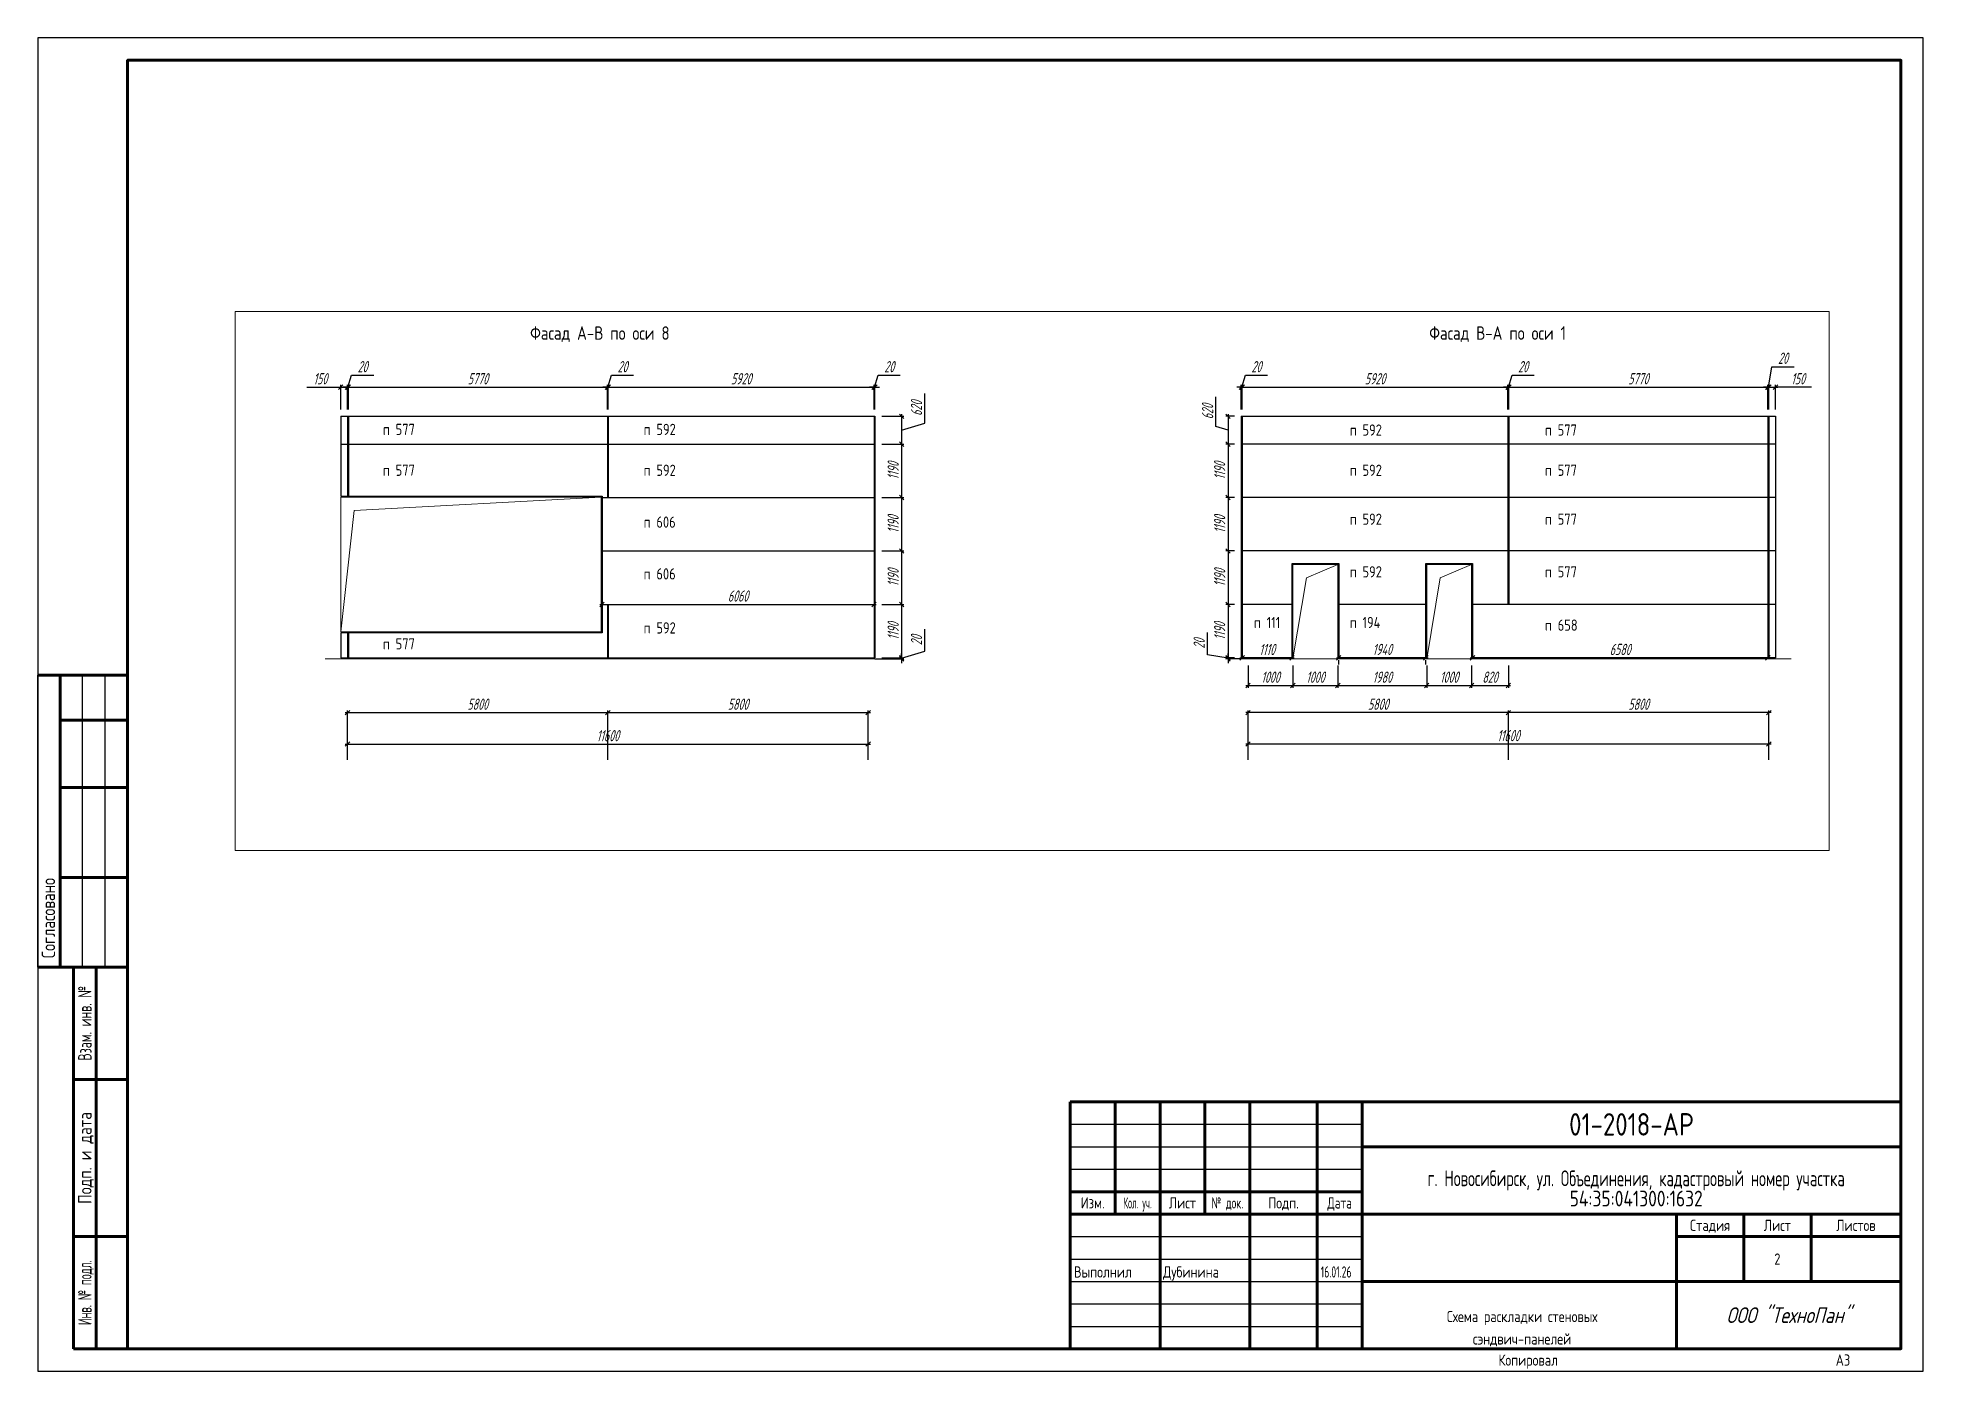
# Paper-space layout 'Лист2' of a CAD drawing. Header units: millimetres. Extents: x 0 to 420, y 0 to 297.
# The model-space entities are those that its viewports show. They can reach past a viewport. Long polylines and large blocks are cut down to what shows.
import ezdxf
from ezdxf.enums import TextEntityAlignment as Align

# ---------------------------------------------------------------- set-up
doc = ezdxf.new("R2010")
doc.units = ezdxf.units.MM
for name, color, linetype, lineweight in [('_Окна_двери', 131, 'Continuous', 15), ('_Оси', 90, 'Continuous', 13), ('_Размеры', 120, 'Continuous', 13), ('_Сендвичи', 230, 'Continuous', 30), ('_Текст', 141, 'Continuous', 20), ('FORMAT', 7, 'Continuous', 25), ('выноска', 7, 'Continuous', 13), ('Нумерация', 91, 'Continuous', 30), ('тонкие', 221, 'Continuous', 13)]:
    doc.layers.add(name, color=color, linetype=linetype, lineweight=lineweight)
doc.styles.add('GOST 2.304', font='CS_Gost2304.shx')
doc.styles.add('Museo sans', font='CS_Gost2304.shx')
doc.styles.add('ГОСТ 2.304', font='CS_Gost2304.shx')
doc.styles.add('СПДС_размеры', font='spdswin.shx', dxfattribs={"width": 0.8, "oblique": 15})
doc.dimstyles.new('СПДС', dxfattribs={"dimtxt": 2.5, "dimasz": 1, "dimexe": 0.5, "dimexo": 1.5, "dimtad": 1, "dimdec": 0, "dimtxsty": 'СПДС_размеры', "dimblk": 'OBLIQUE', "dimcen": 2.5, "dimdle": 0.5, "dimadec": 8, "dimazin": 0, "dimtfac": 1, "dimtdec": 0, "dimtix": 1, "dimtmove": 0, "dimatfit": 3, "dimfxl": 1, "dimarcsym": 0})

psp = doc.layouts.new('Лист2')

# ---------------------------------------------------------------- texts
at = {"layer": 'FORMAT', "linetype": 'Continuous', "lineweight": 25, "style": 'GOST 2.304'}
psp.add_text('Согласовано', height=3, rotation=90, dxfattribs=at).set_placement((3.88, 92))
for s, width, p in [('Взам. инв. №', 0.8, (10.5, 77.5)), ('Инв. № подл.', 0.7, (10.5, 17.5))]:
    psp.add_text(s, height=3, rotation=90, dxfattribs=dict(at, width=width)).set_placement(p, align=Align.MIDDLE_CENTER)
psp.add_text('Подп. и дата', height=3, rotation=90, dxfattribs=at).set_placement((10.5, 47.5), align=Align.MIDDLE_CENTER)
for s, height, p in [('01-2018-АР', 5, (355, 54.99)), ('Изм.', 2.5, (235, 37.5)), ('Лист', 2.5, (255, 37.5)), ('Подп.', 2.5, (277.5, 37.5)), ('Стадия', 2.5, (372.5, 32.5)), ('Лист', 2.5, (387.5, 32.5)), ('Листов', 2.5, (405, 32.5)), ('2', 2.5, (387.5, 25))]:
    psp.add_text(s, height=height, dxfattribs=at).set_placement(p, align=Align.MIDDLE_CENTER)
at = {"layer": 'FORMAT', "linetype": 'Continuous', "lineweight": 25, "style": 'GOST 2.304', "width": 0.840836}
psp.add_text('г. Новосибирск, ул. Объединения, кадастровый номер участка', height=3.5, dxfattribs=at).set_placement((356.05, 41.22), align=Align.CENTER)
at = {"layer": 'FORMAT', "linetype": 'Continuous', "lineweight": 25, "style": 'GOST 2.304'}
for s, width, p in [('Кол. уч.', 0.65, (245, 37.5)), ('№ док.', 0.8, (265, 37.5)), ('Дата', 0.9, (290, 37.5))]:
    psp.add_text(s, height=2.5, dxfattribs=dict(at, width=width)).set_placement(p, align=Align.MIDDLE_CENTER)
at = {"layer": 'FORMAT', "linetype": 'Continuous', "lineweight": 25}
for s, height, style, p in [('54:35:041300:1632', 3.5, 'GOST 2.304', (356.05, 36.72)), ('Схема раскладки стеновых', 2.5, 'GOST 2.304', (330.64, 10.95)), ('сэндвич-панелей', 2.5, 'GOST 2.304', (330.64, 5.95)), ('Копировал', 2.5, 'ГОСТ 2.304', (332, 1.25))]:
    psp.add_text(s, height=height, dxfattribs=dict(at, style=style)).set_placement(p, align=Align.CENTER)
for s, style, p in [('Выполнил', 'GOST 2.304', (230.82, 20.87)), ('Дубинина', 'GOST 2.304', (250.68, 20.87)), ('A3', 'ГОСТ 2.304', (400.5, 1.25))]:
    psp.add_text(s, height=2.5, dxfattribs=dict(at, style=style)).set_placement(p)
at = {"layer": 'FORMAT', "linetype": 'Continuous', "lineweight": 25, "style": 'GOST 2.304', "width": 0.77419}
psp.add_text('16.01.26', height=2.5, dxfattribs=at).set_placement((285.78, 20.87))
at = {"layer": 'FORMAT', "linetype": 'Continuous', "lineweight": 25, "style": 'GOST 2.304', "oblique": 15}
psp.add_text('ООО "ТехноПан"', height=3.5, dxfattribs=at).set_placement((390, 12.5), align=Align.MIDDLE_CENTER)

msp = doc.modelspace()

# ---------------------------------------------------------------- texts
at = {"layer": '_Текст', "linetype": 'Continuous', "ltscale": 100, "style": 'Museo sans'}
for s, p in [('Фасад А-В по оси 8', (92240, -14300)), ('Фасад В-А по оси 1', (112267, -14300))]:
    msp.add_text(s, height=300, dxfattribs=at).set_placement(p)
at = {"layer": 'Нумерация', "linetype": 'Continuous', "ltscale": 100, "style": 'Museo sans'}
for s, p in [('п 577', (88960, -16420)), ('п 592', (94768, -16420)), ('п 592', (110496, -16434)), ('п 577', (114844, -16434)), ('п 577', (88960, -17330)), ('п 592', (94768, -17330)), ('п 592', (110496, -17330)), ('п 577', (114844, -17330)), ('п 606', (94768, -18484)), ('п 592', (110496, -18420)), ('п 577', (114844, -18420)), ('п 606', (94768, -19638)), ('п 592', (110496, -19592)), ('п 577', (114844, -19592)), ('п 111', (108362, -20721)), ('п 194', (110496, -20721)), ('п 658', (114844, -20779)), ('п 577', (88960, -21196)), ('п 592', (94768, -20841))]:
    msp.add_text(s, height=250, dxfattribs=at).set_placement(p)

# ---------------------------------------------------------------- blocks, each defined once
blk = doc.blocks.new('_Oblique')
at = {"layer": 'выноска', "color": 0, "lineweight": -2}
blk.add_line((-0.5, -0.5), (0.5, 0.5), dxfattribs=at)
blk = doc.blocks.new('*D295')
at = {"layer": '_Оси', "color": 0, "lineweight": -2, "transparency": 16777216}
for p, q in [((88121, -23303), (99821, -23303)), ((88171, -23653), (88171, -23253)), ((99771, -23653), (99771, -23253))]:
    blk.add_line(p, q, dxfattribs=at)
at = {"layer": 'Defpoints', "color": 0, "transparency": 16777216}
for p in [(99771, -23303), (88171, -23803), (99771, -23803)]:
    blk.add_point(p, dxfattribs=at)
at = {"layer": '_Оси', "color": 0, "lineweight": -2, "transparency": 16777216, "xscale": 100, "yscale": 100, "zscale": 100, "rotation": 180}
blk.add_blockref('_Oblique', (88171, -23303), dxfattribs=at)
at = {"layer": '_Оси', "color": 0, "lineweight": -2, "transparency": 16777216, "xscale": 100, "yscale": 100, "zscale": 100}
blk.add_blockref('_Oblique', (99771, -23303), dxfattribs=at)
at = {"layer": '_Оси', "color": 0, "lineweight": 25, "transparency": 16777216, "insert": (93971, -23115.5), "char_height": 250, "attachment_point": 5, "style": 'СПДС_размеры'}
blk.add_mtext('11600', dxfattribs=at)
blk = doc.blocks.new('*D299')
at = {"layer": '_Оси', "color": 0, "lineweight": -2, "transparency": 16777216}
for p, q in [((88121, -22603), (94021, -22603)), ((88171, -23653), (88171, -22553)), ((93971, -23653), (93971, -22553))]:
    blk.add_line(p, q, dxfattribs=at)
at = {"layer": 'Defpoints', "color": 0, "transparency": 16777216}
for p in [(93971, -22603), (88171, -23803), (93971, -23803)]:
    blk.add_point(p, dxfattribs=at)
at = {"layer": '_Оси', "color": 0, "lineweight": -2, "transparency": 16777216, "xscale": 100, "yscale": 100, "zscale": 100, "rotation": 180}
blk.add_blockref('_Oblique', (88171, -22603), dxfattribs=at)
at = {"layer": '_Оси', "color": 0, "lineweight": -2, "transparency": 16777216, "xscale": 100, "yscale": 100, "zscale": 100}
blk.add_blockref('_Oblique', (93971, -22603), dxfattribs=at)
at = {"layer": '_Оси', "color": 0, "lineweight": 25, "transparency": 16777216, "insert": (91071, -22415.5), "char_height": 250, "attachment_point": 5, "style": 'СПДС_размеры'}
blk.add_mtext('5800', dxfattribs=at)
blk = doc.blocks.new('*D301')
at = {"layer": '_Оси', "color": 0, "lineweight": -2, "transparency": 16777216}
for p, q in [((93921, -22603), (99821, -22603)), ((93971, -23653), (93971, -22553)), ((99771, -23653), (99771, -22553))]:
    blk.add_line(p, q, dxfattribs=at)
at = {"layer": 'Defpoints', "color": 0, "transparency": 16777216}
for p in [(99771, -22603), (93971, -23803), (99771, -23803)]:
    blk.add_point(p, dxfattribs=at)
at = {"layer": '_Оси', "color": 0, "lineweight": -2, "transparency": 16777216, "xscale": 100, "yscale": 100, "zscale": 100, "rotation": 180}
blk.add_blockref('_Oblique', (93971, -22603), dxfattribs=at)
at = {"layer": '_Оси', "color": 0, "lineweight": -2, "transparency": 16777216, "xscale": 100, "yscale": 100, "zscale": 100}
blk.add_blockref('_Oblique', (99771, -22603), dxfattribs=at)
at = {"layer": '_Оси', "color": 0, "lineweight": 25, "transparency": 16777216, "insert": (96871, -22415.5), "char_height": 250, "attachment_point": 5, "style": 'СПДС_размеры'}
blk.add_mtext('5800', dxfattribs=at)
blk = doc.blocks.new('*U304')
at = {"color": 0, "ltscale": 100}
blk.add_lwpolyline([(0, 0), (5800, 0), (5800, 3000), (0, 3000)], close=True, dxfattribs=at)
blk.add_lwpolyline([(5800, 3000), (300, 2700), (0, 0)], dxfattribs=at)
blk = doc.blocks.new('*D306')
at = {"layer": '_Размеры', "color": 0, "lineweight": -2, "ltscale": 100, "transparency": 16777216}
for p, q in [((87268, -15354), (88021, -15354)), ((87971, -15354), (88221, -15354)), ((88021, -15853), (88021, -15304)), ((88171, -15853), (88171, -15304))]:
    blk.add_line(p, q, dxfattribs=at)
at = {"layer": 'Defpoints', "color": 0, "ltscale": 100, "transparency": 16777216}
for p in [(88171, -15354), (88021, -16003), (88171, -16003)]:
    blk.add_point(p, dxfattribs=at)
at = {"layer": '_Размеры', "color": 0, "lineweight": -2, "ltscale": 100, "transparency": 16777216, "xscale": 100, "yscale": 100, "zscale": 100, "rotation": 180}
blk.add_blockref('_Oblique', (88021, -15354), dxfattribs=at)
at = {"layer": '_Размеры', "color": 0, "lineweight": -2, "ltscale": 100, "transparency": 16777216, "xscale": 100, "yscale": 100, "zscale": 100}
blk.add_blockref('_Oblique', (88171, -15354), dxfattribs=at)
at = {"layer": '_Размеры', "color": 0, "ltscale": 100, "transparency": 16777216, "insert": (87567, -15166), "char_height": 250, "attachment_point": 5, "style": 'СПДС_размеры'}
blk.add_mtext('150', dxfattribs=at)
blk = doc.blocks.new('*D307')
at = {"layer": '_Размеры', "color": 0, "lineweight": -2, "ltscale": 100, "transparency": 16777216}
for p, q in [((88181, -15354), (88262, -15085)), ((88262, -15085), (88755, -15085)), ((88171, -15354), (88071, -15354)), ((88171, -15853), (88171, -15304)), ((88171, -15354), (88191, -15354)), ((88171, -15354), (88191, -15354)), ((88191, -15853), (88191, -15304)), ((88191, -15354), (88291, -15354))]:
    blk.add_line(p, q, dxfattribs=at)
at = {"layer": 'Defpoints', "color": 0, "ltscale": 100, "transparency": 16777216}
for p in [(88191, -15354), (88171, -16003), (88191, -16003)]:
    blk.add_point(p, dxfattribs=at)
at = {"layer": '_Размеры', "color": 0, "lineweight": -2, "ltscale": 100, "transparency": 16777216, "xscale": 100, "yscale": 100, "zscale": 100}
blk.add_blockref('_Oblique', (88171, -15354), dxfattribs=at)
at = {"layer": '_Размеры', "color": 0, "lineweight": -2, "ltscale": 100, "transparency": 16777216, "xscale": 100, "yscale": 100, "zscale": 100, "rotation": 180}
blk.add_blockref('_Oblique', (88191, -15354), dxfattribs=at)
at = {"layer": '_Размеры', "color": 0, "ltscale": 100, "transparency": 16777216, "insert": (88508, -14898), "char_height": 250, "attachment_point": 5, "style": 'СПДС_размеры'}
blk.add_mtext('20', dxfattribs=at)
blk = doc.blocks.new('*D308')
at = {"layer": '_Размеры', "color": 0, "lineweight": -2, "ltscale": 100, "transparency": 16777216}
for p, q in [((88141, -15354), (94011, -15354)), ((88191, -15853), (88191, -15304)), ((93961, -15853), (93961, -15304))]:
    blk.add_line(p, q, dxfattribs=at)
at = {"layer": 'Defpoints', "color": 0, "ltscale": 100, "transparency": 16777216}
for p in [(93961, -15354), (88191, -16003), (93961, -16003)]:
    blk.add_point(p, dxfattribs=at)
at = {"layer": '_Размеры', "color": 0, "lineweight": -2, "ltscale": 100, "transparency": 16777216, "xscale": 100, "yscale": 100, "zscale": 100, "rotation": 180}
blk.add_blockref('_Oblique', (88191, -15354), dxfattribs=at)
at = {"layer": '_Размеры', "color": 0, "lineweight": -2, "ltscale": 100, "transparency": 16777216, "xscale": 100, "yscale": 100, "zscale": 100}
blk.add_blockref('_Oblique', (93961, -15354), dxfattribs=at)
at = {"layer": '_Размеры', "color": 0, "ltscale": 100, "transparency": 16777216, "insert": (91076, -15166.5), "char_height": 250, "attachment_point": 5, "style": 'СПДС_размеры'}
blk.add_mtext('5770', dxfattribs=at)
blk = doc.blocks.new('*D309')
at = {"layer": '_Размеры', "color": 0, "lineweight": -2, "ltscale": 100, "transparency": 16777216}
for p, q in [((93971, -15354), (94052, -15085)), ((94052, -15085), (94545, -15085)), ((93961, -15354), (93861, -15354)), ((93961, -15853), (93961, -15304)), ((93961, -15354), (93981, -15354)), ((93961, -15354), (93981, -15354)), ((93981, -15853), (93981, -15304)), ((93981, -15354), (94081, -15354))]:
    blk.add_line(p, q, dxfattribs=at)
at = {"layer": 'Defpoints', "color": 0, "ltscale": 100, "transparency": 16777216}
for p in [(93981, -15354), (93961, -16003), (93981, -16003)]:
    blk.add_point(p, dxfattribs=at)
at = {"layer": '_Размеры', "color": 0, "lineweight": -2, "ltscale": 100, "transparency": 16777216, "xscale": 100, "yscale": 100, "zscale": 100}
blk.add_blockref('_Oblique', (93961, -15354), dxfattribs=at)
at = {"layer": '_Размеры', "color": 0, "lineweight": -2, "ltscale": 100, "transparency": 16777216, "xscale": 100, "yscale": 100, "zscale": 100, "rotation": 180}
blk.add_blockref('_Oblique', (93981, -15354), dxfattribs=at)
at = {"layer": '_Размеры', "color": 0, "ltscale": 100, "transparency": 16777216, "insert": (94298, -14898), "char_height": 250, "attachment_point": 5, "style": 'СПДС_размеры'}
blk.add_mtext('20', dxfattribs=at)
blk = doc.blocks.new('*D310')
at = {"layer": '_Размеры', "color": 0, "lineweight": -2, "ltscale": 100, "transparency": 16777216}
for p, q in [((93931, -15354), (99951, -15354)), ((93981, -15853), (93981, -15304)), ((99901, -15853), (99901, -15304))]:
    blk.add_line(p, q, dxfattribs=at)
at = {"layer": 'Defpoints', "color": 0, "ltscale": 100, "transparency": 16777216}
for p in [(99901, -15354), (93981, -16003), (99901, -16003)]:
    blk.add_point(p, dxfattribs=at)
at = {"layer": '_Размеры', "color": 0, "lineweight": -2, "ltscale": 100, "transparency": 16777216, "xscale": 100, "yscale": 100, "zscale": 100, "rotation": 180}
blk.add_blockref('_Oblique', (93981, -15354), dxfattribs=at)
at = {"layer": '_Размеры', "color": 0, "lineweight": -2, "ltscale": 100, "transparency": 16777216, "xscale": 100, "yscale": 100, "zscale": 100}
blk.add_blockref('_Oblique', (99901, -15354), dxfattribs=at)
at = {"layer": '_Размеры', "color": 0, "ltscale": 100, "transparency": 16777216, "insert": (96941, -15166.5), "char_height": 250, "attachment_point": 5, "style": 'СПДС_размеры'}
blk.add_mtext('5920', dxfattribs=at)
blk = doc.blocks.new('*D311')
at = {"layer": '_Размеры', "color": 0, "lineweight": -2, "ltscale": 100, "transparency": 16777216}
for p, q in [((101033, -16157), (101033, -15492)), ((100514, -15953), (100514, -16673)), ((100071, -16003), (100564, -16003)), ((100514, -16313), (101033, -16157)), ((100071, -16623), (100564, -16623))]:
    blk.add_line(p, q, dxfattribs=at)
at = {"layer": 'Defpoints', "color": 0, "ltscale": 100, "transparency": 16777216}
for p in [(99921, -16003), (99921, -16623), (100514, -16623)]:
    blk.add_point(p, dxfattribs=at)
at = {"layer": '_Размеры', "color": 0, "lineweight": -2, "ltscale": 100, "transparency": 16777216, "xscale": 100, "yscale": 100, "zscale": 100}
for p, rotation in [((100514, -16003), 90), ((100514, -16623), 270)]:
    blk.add_blockref('_Oblique', p, dxfattribs=dict(at, rotation=rotation))
at = {"layer": '_Размеры', "color": 0, "ltscale": 100, "transparency": 16777216, "insert": (100845, -15825), "char_height": 250, "attachment_point": 5, "rotation": 90, "style": 'СПДС_размеры'}
blk.add_mtext('620', dxfattribs=at)
blk = doc.blocks.new('*D312')
at = {"layer": '_Размеры', "color": 0, "lineweight": -2, "ltscale": 100, "transparency": 16777216}
for p, q in [((100071, -16623), (100564, -16623)), ((100514, -16573), (100514, -17863)), ((100071, -17813), (100564, -17813))]:
    blk.add_line(p, q, dxfattribs=at)
at = {"layer": 'Defpoints', "color": 0, "ltscale": 100, "transparency": 16777216}
for p in [(99921, -16623), (99921, -17813), (100514, -17813)]:
    blk.add_point(p, dxfattribs=at)
at = {"layer": '_Размеры', "color": 0, "lineweight": -2, "ltscale": 100, "transparency": 16777216, "xscale": 100, "yscale": 100, "zscale": 100}
for p, rotation in [((100514, -16623), 90), ((100514, -17813), 270)]:
    blk.add_blockref('_Oblique', p, dxfattribs=dict(at, rotation=rotation))
at = {"layer": '_Размеры', "color": 0, "ltscale": 100, "transparency": 16777216, "insert": (100326.5, -17218), "char_height": 250, "attachment_point": 5, "rotation": 90, "style": 'СПДС_размеры'}
blk.add_mtext('1190', dxfattribs=at)
blk = doc.blocks.new('*D313')
at = {"layer": '_Размеры', "color": 0, "lineweight": -2, "ltscale": 100, "transparency": 16777216}
for p, q in [((100071, -17813), (100564, -17813)), ((100514, -17763), (100514, -19053)), ((100071, -19003), (100564, -19003))]:
    blk.add_line(p, q, dxfattribs=at)
at = {"layer": 'Defpoints', "color": 0, "ltscale": 100, "transparency": 16777216}
for p in [(99921, -17813), (99921, -19003), (100514, -19003)]:
    blk.add_point(p, dxfattribs=at)
at = {"layer": '_Размеры', "color": 0, "lineweight": -2, "ltscale": 100, "transparency": 16777216, "xscale": 100, "yscale": 100, "zscale": 100}
for p, rotation in [((100514, -17813), 90), ((100514, -19003), 270)]:
    blk.add_blockref('_Oblique', p, dxfattribs=dict(at, rotation=rotation))
at = {"layer": '_Размеры', "color": 0, "ltscale": 100, "transparency": 16777216, "insert": (100326.5, -18408), "char_height": 250, "attachment_point": 5, "rotation": 90, "style": 'СПДС_размеры'}
blk.add_mtext('1190', dxfattribs=at)
blk = doc.blocks.new('*D314')
at = {"layer": '_Размеры', "color": 0, "lineweight": -2, "ltscale": 100, "transparency": 16777216}
for p, q in [((100071, -19003), (100564, -19003)), ((100514, -18953), (100514, -20243)), ((100071, -20193), (100564, -20193))]:
    blk.add_line(p, q, dxfattribs=at)
at = {"layer": 'Defpoints', "color": 0, "ltscale": 100, "transparency": 16777216}
for p in [(99921, -19003), (99921, -20193), (100514, -20193)]:
    blk.add_point(p, dxfattribs=at)
at = {"layer": '_Размеры', "color": 0, "lineweight": -2, "ltscale": 100, "transparency": 16777216, "xscale": 100, "yscale": 100, "zscale": 100}
for p, rotation in [((100514, -19003), 90), ((100514, -20193), 270)]:
    blk.add_blockref('_Oblique', p, dxfattribs=dict(at, rotation=rotation))
at = {"layer": '_Размеры', "color": 0, "ltscale": 100, "transparency": 16777216, "insert": (100326.5, -19598), "char_height": 250, "attachment_point": 5, "rotation": 90, "style": 'СПДС_размеры'}
blk.add_mtext('1190', dxfattribs=at)
blk = doc.blocks.new('*D315')
at = {"layer": '_Размеры', "color": 0, "lineweight": -2, "ltscale": 100, "transparency": 16777216}
for p, q in [((100514, -20143), (100514, -21433)), ((100071, -20193), (100564, -20193)), ((100071, -21383), (100564, -21383))]:
    blk.add_line(p, q, dxfattribs=at)
at = {"layer": 'Defpoints', "color": 0, "ltscale": 100, "transparency": 16777216}
for p in [(99921, -20193), (99921, -21383), (100514, -21383)]:
    blk.add_point(p, dxfattribs=at)
at = {"layer": '_Размеры', "color": 0, "lineweight": -2, "ltscale": 100, "transparency": 16777216, "xscale": 100, "yscale": 100, "zscale": 100}
for p, rotation in [((100514, -20193), 90), ((100514, -21383), 270)]:
    blk.add_blockref('_Oblique', p, dxfattribs=dict(at, rotation=rotation))
at = {"layer": '_Размеры', "color": 0, "ltscale": 100, "transparency": 16777216, "insert": (100326.5, -20788), "char_height": 250, "attachment_point": 5, "rotation": 90, "style": 'СПДС_размеры'}
blk.add_mtext('1190', dxfattribs=at)
blk = doc.blocks.new('*D316')
at = {"layer": '_Размеры', "color": 0, "lineweight": -2, "ltscale": 100, "transparency": 16777216}
for p, q in [((101033, -21237), (101033, -20744)), ((99921, -21403), (100564, -21403)), ((100071, -21383), (100564, -21383)), ((100514, -21393), (101033, -21237)), ((100514, -21383), (100514, -21283)), ((100514, -21383), (100514, -21403)), ((100514, -21383), (100514, -21403)), ((100514, -21403), (100514, -21503))]:
    blk.add_line(p, q, dxfattribs=at)
at = {"layer": 'Defpoints', "color": 0, "ltscale": 100, "transparency": 16777216}
for p in [(99771, -21403), (99921, -21383), (100514, -21403)]:
    blk.add_point(p, dxfattribs=at)
at = {"layer": '_Размеры', "color": 0, "lineweight": -2, "ltscale": 100, "transparency": 16777216, "xscale": 100, "yscale": 100, "zscale": 100}
for p, rotation in [((100514, -21383), 270), ((100514, -21403), 90)]:
    blk.add_blockref('_Oblique', p, dxfattribs=dict(at, rotation=rotation))
at = {"layer": '_Размеры', "color": 0, "ltscale": 100, "transparency": 16777216, "insert": (100845, -20991), "char_height": 250, "attachment_point": 5, "rotation": 90, "style": 'СПДС_размеры'}
blk.add_mtext('20', dxfattribs=at)
blk = doc.blocks.new('*D319')
at = {"layer": '_Оси', "color": 0, "lineweight": -2, "transparency": 16777216}
for p, q in [((119880, -23303), (108180, -23303)), ((108230, -23653), (108230, -23253)), ((119830, -23653), (119830, -23253))]:
    blk.add_line(p, q, dxfattribs=at)
at = {"layer": 'Defpoints', "color": 0, "transparency": 16777216}
for p in [(108230, -23303), (108230, -23803), (119830, -23803)]:
    blk.add_point(p, dxfattribs=at)
at = {"layer": '_Оси', "color": 0, "lineweight": -2, "transparency": 16777216, "xscale": 100, "yscale": 100, "zscale": 100, "rotation": 180}
blk.add_blockref('_Oblique', (108230, -23303), dxfattribs=at)
at = {"layer": '_Оси', "color": 0, "lineweight": -2, "transparency": 16777216, "xscale": 100, "yscale": 100, "zscale": 100}
blk.add_blockref('_Oblique', (119830, -23303), dxfattribs=at)
at = {"layer": '_Оси', "color": 0, "lineweight": 25, "transparency": 16777216, "insert": (114030, -23115.5), "char_height": 250, "attachment_point": 5, "style": 'СПДС_размеры'}
blk.add_mtext('11600', dxfattribs=at)
blk = doc.blocks.new('*D317')
at = {"layer": '_Оси', "color": 0, "lineweight": -2, "transparency": 16777216}
for p, q in [((119880, -22603), (113980, -22603)), ((114030, -23653), (114030, -22553)), ((119830, -23653), (119830, -22553))]:
    blk.add_line(p, q, dxfattribs=at)
at = {"layer": 'Defpoints', "color": 0, "transparency": 16777216}
for p in [(114030, -22603), (114030, -23803), (119830, -23803)]:
    blk.add_point(p, dxfattribs=at)
at = {"layer": '_Оси', "color": 0, "lineweight": -2, "transparency": 16777216, "xscale": 100, "yscale": 100, "zscale": 100, "rotation": 180}
blk.add_blockref('_Oblique', (114030, -22603), dxfattribs=at)
at = {"layer": '_Оси', "color": 0, "lineweight": -2, "transparency": 16777216, "xscale": 100, "yscale": 100, "zscale": 100}
blk.add_blockref('_Oblique', (119830, -22603), dxfattribs=at)
at = {"layer": '_Оси', "color": 0, "lineweight": 25, "transparency": 16777216, "insert": (116930, -22415.5), "char_height": 250, "attachment_point": 5, "style": 'СПДС_размеры'}
blk.add_mtext('5800', dxfattribs=at)
blk = doc.blocks.new('*D318')
at = {"layer": '_Оси', "color": 0, "lineweight": -2, "transparency": 16777216}
for p, q in [((114080, -22603), (108180, -22603)), ((108230, -23653), (108230, -22553)), ((114030, -23653), (114030, -22553))]:
    blk.add_line(p, q, dxfattribs=at)
at = {"layer": 'Defpoints', "color": 0, "transparency": 16777216}
for p in [(108230, -22603), (108230, -23803), (114030, -23803)]:
    blk.add_point(p, dxfattribs=at)
at = {"layer": '_Оси', "color": 0, "lineweight": -2, "transparency": 16777216, "xscale": 100, "yscale": 100, "zscale": 100, "rotation": 180}
blk.add_blockref('_Oblique', (108230, -22603), dxfattribs=at)
at = {"layer": '_Оси', "color": 0, "lineweight": -2, "transparency": 16777216, "xscale": 100, "yscale": 100, "zscale": 100}
blk.add_blockref('_Oblique', (114030, -22603), dxfattribs=at)
at = {"layer": '_Оси', "color": 0, "lineweight": 25, "transparency": 16777216, "insert": (111130, -22415.5), "char_height": 250, "attachment_point": 5, "style": 'СПДС_размеры'}
blk.add_mtext('5800', dxfattribs=at)
blk = doc.blocks.new('*D320')
at = {"layer": '_Размеры', "color": 0, "lineweight": -2, "ltscale": 100, "transparency": 16777216}
for p, q in [((99911, -15354), (99992, -15085)), ((99992, -15085), (100485, -15085)), ((99901, -15354), (99801, -15354)), ((99901, -15853), (99901, -15304)), ((99901, -15354), (99921, -15354)), ((99901, -15354), (99921, -15354)), ((99921, -15853), (99921, -15304)), ((99921, -15354), (100021, -15354))]:
    blk.add_line(p, q, dxfattribs=at)
at = {"layer": 'Defpoints', "color": 0, "ltscale": 100, "transparency": 16777216}
for p in [(99921, -15354), (99901, -16003), (99921, -16003)]:
    blk.add_point(p, dxfattribs=at)
at = {"layer": '_Размеры', "color": 0, "lineweight": -2, "ltscale": 100, "transparency": 16777216, "xscale": 100, "yscale": 100, "zscale": 100}
blk.add_blockref('_Oblique', (99901, -15354), dxfattribs=at)
at = {"layer": '_Размеры', "color": 0, "lineweight": -2, "ltscale": 100, "transparency": 16777216, "xscale": 100, "yscale": 100, "zscale": 100, "rotation": 180}
blk.add_blockref('_Oblique', (99921, -15354), dxfattribs=at)
at = {"layer": '_Размеры', "color": 0, "ltscale": 100, "transparency": 16777216, "insert": (100238, -14898), "char_height": 250, "attachment_point": 5, "style": 'СПДС_размеры'}
blk.add_mtext('20', dxfattribs=at)
blk = doc.blocks.new('*U321')
at = {"color": 0, "ltscale": 100}
blk.add_lwpolyline([(0, 0), (1000, 0), (1000, 2100), (0, 2100)], close=True, dxfattribs=at)
blk.add_lwpolyline([(1000, 2100), (300, 1800), (0, 0)], dxfattribs=at)
blk = doc.blocks.new('*D322')
at = {"layer": '_Размеры', "color": 0, "lineweight": -2, "ltscale": 100, "transparency": 16777216}
for p, q in [((108090, -15354), (108171, -15085)), ((108171, -15085), (108664, -15085)), ((108080, -15354), (107980, -15354)), ((108080, -15853), (108080, -15304)), ((108080, -15354), (108100, -15354)), ((108080, -15354), (108100, -15354)), ((108100, -15853), (108100, -15304)), ((108100, -15354), (108200, -15354))]:
    blk.add_line(p, q, dxfattribs=at)
at = {"layer": 'Defpoints', "color": 0, "ltscale": 100, "transparency": 16777216}
for p in [(108100, -15354), (108080, -16003), (108100, -16003)]:
    blk.add_point(p, dxfattribs=at)
at = {"layer": '_Размеры', "color": 0, "lineweight": -2, "ltscale": 100, "transparency": 16777216, "xscale": 100, "yscale": 100, "zscale": 100}
blk.add_blockref('_Oblique', (108080, -15354), dxfattribs=at)
at = {"layer": '_Размеры', "color": 0, "lineweight": -2, "ltscale": 100, "transparency": 16777216, "xscale": 100, "yscale": 100, "zscale": 100, "rotation": 180}
blk.add_blockref('_Oblique', (108100, -15354), dxfattribs=at)
at = {"layer": '_Размеры', "color": 0, "ltscale": 100, "transparency": 16777216, "insert": (108417, -14898), "char_height": 250, "attachment_point": 5, "style": 'СПДС_размеры'}
blk.add_mtext('20', dxfattribs=at)
blk = doc.blocks.new('*D323')
at = {"layer": '_Размеры', "color": 0, "lineweight": -2, "ltscale": 100, "transparency": 16777216}
for p, q in [((108050, -15354), (114070, -15354)), ((108100, -15853), (108100, -15304)), ((114020, -15853), (114020, -15304))]:
    blk.add_line(p, q, dxfattribs=at)
at = {"layer": 'Defpoints', "color": 0, "ltscale": 100, "transparency": 16777216}
for p in [(114020, -15354), (108100, -16003), (114020, -16003)]:
    blk.add_point(p, dxfattribs=at)
at = {"layer": '_Размеры', "color": 0, "lineweight": -2, "ltscale": 100, "transparency": 16777216, "xscale": 100, "yscale": 100, "zscale": 100, "rotation": 180}
blk.add_blockref('_Oblique', (108100, -15354), dxfattribs=at)
at = {"layer": '_Размеры', "color": 0, "lineweight": -2, "ltscale": 100, "transparency": 16777216, "xscale": 100, "yscale": 100, "zscale": 100}
blk.add_blockref('_Oblique', (114020, -15354), dxfattribs=at)
at = {"layer": '_Размеры', "color": 0, "ltscale": 100, "transparency": 16777216, "insert": (111060, -15166.5), "char_height": 250, "attachment_point": 5, "style": 'СПДС_размеры'}
blk.add_mtext('5920', dxfattribs=at)
blk = doc.blocks.new('*D324')
at = {"layer": '_Размеры', "color": 0, "lineweight": -2, "ltscale": 100, "transparency": 16777216}
for p, q in [((114030, -15354), (114111, -15085)), ((114111, -15085), (114604, -15085)), ((114020, -15354), (113920, -15354)), ((114020, -15853), (114020, -15304)), ((114020, -15354), (114040, -15354)), ((114020, -15354), (114040, -15354)), ((114040, -15853), (114040, -15304)), ((114040, -15354), (114140, -15354))]:
    blk.add_line(p, q, dxfattribs=at)
at = {"layer": 'Defpoints', "color": 0, "ltscale": 100, "transparency": 16777216}
for p in [(114040, -15354), (114020, -16003), (114040, -16003)]:
    blk.add_point(p, dxfattribs=at)
at = {"layer": '_Размеры', "color": 0, "lineweight": -2, "ltscale": 100, "transparency": 16777216, "xscale": 100, "yscale": 100, "zscale": 100}
blk.add_blockref('_Oblique', (114020, -15354), dxfattribs=at)
at = {"layer": '_Размеры', "color": 0, "lineweight": -2, "ltscale": 100, "transparency": 16777216, "xscale": 100, "yscale": 100, "zscale": 100, "rotation": 180}
blk.add_blockref('_Oblique', (114040, -15354), dxfattribs=at)
at = {"layer": '_Размеры', "color": 0, "ltscale": 100, "transparency": 16777216, "insert": (114357, -14898), "char_height": 250, "attachment_point": 5, "style": 'СПДС_размеры'}
blk.add_mtext('20', dxfattribs=at)
blk = doc.blocks.new('*D325')
at = {"layer": '_Размеры', "color": 0, "lineweight": -2, "ltscale": 100, "transparency": 16777216}
for p, q in [((113990, -15354), (119860, -15354)), ((114040, -15853), (114040, -15304)), ((119810, -15853), (119810, -15304))]:
    blk.add_line(p, q, dxfattribs=at)
at = {"layer": 'Defpoints', "color": 0, "ltscale": 100, "transparency": 16777216}
for p in [(119810, -15354), (114040, -16003), (119810, -16003)]:
    blk.add_point(p, dxfattribs=at)
at = {"layer": '_Размеры', "color": 0, "lineweight": -2, "ltscale": 100, "transparency": 16777216, "xscale": 100, "yscale": 100, "zscale": 100, "rotation": 180}
blk.add_blockref('_Oblique', (114040, -15354), dxfattribs=at)
at = {"layer": '_Размеры', "color": 0, "lineweight": -2, "ltscale": 100, "transparency": 16777216, "xscale": 100, "yscale": 100, "zscale": 100}
blk.add_blockref('_Oblique', (119810, -15354), dxfattribs=at)
at = {"layer": '_Размеры', "color": 0, "ltscale": 100, "transparency": 16777216, "insert": (116925, -15166.5), "char_height": 250, "attachment_point": 5, "style": 'СПДС_размеры'}
blk.add_mtext('5770', dxfattribs=at)
blk = doc.blocks.new('*D326')
at = {"layer": '_Размеры', "color": 0, "lineweight": -2, "ltscale": 100, "transparency": 16777216}
for p, q in [((119820, -15354), (119901, -14898)), ((119901, -14898), (120394, -14898)), ((119810, -15354), (119710, -15354)), ((119810, -15853), (119810, -15304)), ((119810, -15354), (119830, -15354)), ((119810, -15354), (119830, -15354)), ((119830, -15853), (119830, -15304)), ((119830, -15354), (119930, -15354))]:
    blk.add_line(p, q, dxfattribs=at)
at = {"layer": 'Defpoints', "color": 0, "ltscale": 100, "transparency": 16777216}
for p in [(119830, -15354), (119810, -16003), (119830, -16003)]:
    blk.add_point(p, dxfattribs=at)
at = {"layer": '_Размеры', "color": 0, "lineweight": -2, "ltscale": 100, "transparency": 16777216, "xscale": 100, "yscale": 100, "zscale": 100}
blk.add_blockref('_Oblique', (119810, -15354), dxfattribs=at)
at = {"layer": '_Размеры', "color": 0, "lineweight": -2, "ltscale": 100, "transparency": 16777216, "xscale": 100, "yscale": 100, "zscale": 100, "rotation": 180}
blk.add_blockref('_Oblique', (119830, -15354), dxfattribs=at)
at = {"layer": '_Размеры', "color": 0, "ltscale": 100, "transparency": 16777216, "insert": (120147, -14710), "char_height": 250, "attachment_point": 5, "style": 'СПДС_размеры'}
blk.add_mtext('20', dxfattribs=at)
blk = doc.blocks.new('*D327')
at = {"layer": '_Размеры', "color": 0, "lineweight": -2, "ltscale": 100, "transparency": 16777216}
for p, q in [((119780, -15354), (120030, -15354)), ((119830, -15853), (119830, -15304)), ((119980, -15853), (119980, -15304)), ((120781, -15354), (119980, -15354))]:
    blk.add_line(p, q, dxfattribs=at)
at = {"layer": 'Defpoints', "color": 0, "ltscale": 100, "transparency": 16777216}
for p in [(119980, -15354), (119830, -16003), (119980, -16003)]:
    blk.add_point(p, dxfattribs=at)
at = {"layer": '_Размеры', "color": 0, "lineweight": -2, "ltscale": 100, "transparency": 16777216, "xscale": 100, "yscale": 100, "zscale": 100, "rotation": 180}
blk.add_blockref('_Oblique', (119830, -15354), dxfattribs=at)
at = {"layer": '_Размеры', "color": 0, "lineweight": -2, "ltscale": 100, "transparency": 16777216, "xscale": 100, "yscale": 100, "zscale": 100}
blk.add_blockref('_Oblique', (119980, -15354), dxfattribs=at)
at = {"layer": '_Размеры', "color": 0, "ltscale": 100, "transparency": 16777216, "insert": (120482, -15166), "char_height": 250, "attachment_point": 5, "style": 'СПДС_размеры'}
blk.add_mtext('150', dxfattribs=at)
blk = doc.blocks.new('*D328')
at = {"layer": '_Размеры', "color": 0, "lineweight": -2, "ltscale": 100, "transparency": 16777216}
for p, q in [((107517, -16232), (107517, -15567)), ((107786, -15953), (107786, -16673)), ((107786, -16313), (107517, -16232)), ((107930, -16003), (107736, -16003)), ((107930, -16623), (107736, -16623))]:
    blk.add_line(p, q, dxfattribs=at)
at = {"layer": 'Defpoints', "color": 0, "ltscale": 100, "transparency": 16777216}
for p in [(108080, -16003), (107786, -16623), (108080, -16623)]:
    blk.add_point(p, dxfattribs=at)
at = {"layer": '_Размеры', "color": 0, "lineweight": -2, "ltscale": 100, "transparency": 16777216, "xscale": 100, "yscale": 100, "zscale": 100}
for p, rotation in [((107786, -16003), 90), ((107786, -16623), 270)]:
    blk.add_blockref('_Oblique', p, dxfattribs=dict(at, rotation=rotation))
at = {"layer": '_Размеры', "color": 0, "ltscale": 100, "transparency": 16777216, "insert": (107330, -15900), "char_height": 250, "attachment_point": 5, "rotation": 90, "style": 'СПДС_размеры'}
blk.add_mtext('620', dxfattribs=at)
blk = doc.blocks.new('*D329')
at = {"layer": '_Размеры', "color": 0, "lineweight": -2, "ltscale": 100, "transparency": 16777216}
for p, q in [((107930, -16623), (107736, -16623)), ((107786, -16573), (107786, -17863)), ((107930, -17813), (107736, -17813))]:
    blk.add_line(p, q, dxfattribs=at)
at = {"layer": 'Defpoints', "color": 0, "ltscale": 100, "transparency": 16777216}
for p in [(108080, -16623), (107786, -17813), (108080, -17813)]:
    blk.add_point(p, dxfattribs=at)
at = {"layer": '_Размеры', "color": 0, "lineweight": -2, "ltscale": 100, "transparency": 16777216, "xscale": 100, "yscale": 100, "zscale": 100}
for p, rotation in [((107786, -16623), 90), ((107786, -17813), 270)]:
    blk.add_blockref('_Oblique', p, dxfattribs=dict(at, rotation=rotation))
at = {"layer": '_Размеры', "color": 0, "ltscale": 100, "transparency": 16777216, "insert": (107598.5, -17218), "char_height": 250, "attachment_point": 5, "rotation": 90, "style": 'СПДС_размеры'}
blk.add_mtext('1190', dxfattribs=at)
blk = doc.blocks.new('*D330')
at = {"layer": '_Размеры', "color": 0, "lineweight": -2, "ltscale": 100, "transparency": 16777216}
for p, q in [((107930, -17813), (107736, -17813)), ((107786, -17763), (107786, -19053)), ((107930, -19003), (107736, -19003))]:
    blk.add_line(p, q, dxfattribs=at)
at = {"layer": 'Defpoints', "color": 0, "ltscale": 100, "transparency": 16777216}
for p in [(108080, -17813), (107786, -19003), (108080, -19003)]:
    blk.add_point(p, dxfattribs=at)
at = {"layer": '_Размеры', "color": 0, "lineweight": -2, "ltscale": 100, "transparency": 16777216, "xscale": 100, "yscale": 100, "zscale": 100}
for p, rotation in [((107786, -17813), 90), ((107786, -19003), 270)]:
    blk.add_blockref('_Oblique', p, dxfattribs=dict(at, rotation=rotation))
at = {"layer": '_Размеры', "color": 0, "ltscale": 100, "transparency": 16777216, "insert": (107598.5, -18408), "char_height": 250, "attachment_point": 5, "rotation": 90, "style": 'СПДС_размеры'}
blk.add_mtext('1190', dxfattribs=at)
blk = doc.blocks.new('*D331')
at = {"layer": '_Размеры', "color": 0, "lineweight": -2, "ltscale": 100, "transparency": 16777216}
for p, q in [((107930, -19003), (107736, -19003)), ((107786, -18953), (107786, -20243)), ((107930, -20193), (107736, -20193))]:
    blk.add_line(p, q, dxfattribs=at)
at = {"layer": 'Defpoints', "color": 0, "ltscale": 100, "transparency": 16777216}
for p in [(108080, -19003), (107786, -20193), (108080, -20193)]:
    blk.add_point(p, dxfattribs=at)
at = {"layer": '_Размеры', "color": 0, "lineweight": -2, "ltscale": 100, "transparency": 16777216, "xscale": 100, "yscale": 100, "zscale": 100}
for p, rotation in [((107786, -19003), 90), ((107786, -20193), 270)]:
    blk.add_blockref('_Oblique', p, dxfattribs=dict(at, rotation=rotation))
at = {"layer": '_Размеры', "color": 0, "ltscale": 100, "transparency": 16777216, "insert": (107598.5, -19598), "char_height": 250, "attachment_point": 5, "rotation": 90, "style": 'СПДС_размеры'}
blk.add_mtext('1190', dxfattribs=at)
blk = doc.blocks.new('*D332')
at = {"layer": '_Размеры', "color": 0, "lineweight": -2, "ltscale": 100, "transparency": 16777216}
for p, q in [((107786, -20143), (107786, -21433)), ((107930, -20193), (107736, -20193)), ((107930, -21383), (107736, -21383))]:
    blk.add_line(p, q, dxfattribs=at)
at = {"layer": 'Defpoints', "color": 0, "ltscale": 100, "transparency": 16777216}
for p in [(108080, -20193), (107786, -21383), (108080, -21383)]:
    blk.add_point(p, dxfattribs=at)
at = {"layer": '_Размеры', "color": 0, "lineweight": -2, "ltscale": 100, "transparency": 16777216, "xscale": 100, "yscale": 100, "zscale": 100}
for p, rotation in [((107786, -20193), 90), ((107786, -21383), 270)]:
    blk.add_blockref('_Oblique', p, dxfattribs=dict(at, rotation=rotation))
at = {"layer": '_Размеры', "color": 0, "ltscale": 100, "transparency": 16777216, "insert": (107598.5, -20788), "char_height": 250, "attachment_point": 5, "rotation": 90, "style": 'СПДС_размеры'}
blk.add_mtext('1190', dxfattribs=at)
blk = doc.blocks.new('*D333')
at = {"layer": '_Размеры', "color": 0, "lineweight": -2, "ltscale": 100, "transparency": 16777216}
for p, q in [((107330, -21312), (107330, -20819)), ((107786, -21393), (107330, -21312)), ((107930, -21383), (107736, -21383)), ((108080, -21403), (107736, -21403)), ((107786, -21383), (107786, -21283)), ((107786, -21383), (107786, -21403)), ((107786, -21383), (107786, -21403)), ((107786, -21403), (107786, -21503))]:
    blk.add_line(p, q, dxfattribs=at)
at = {"layer": 'Defpoints', "color": 0, "ltscale": 100, "transparency": 16777216}
for p in [(107786, -21403), (108080, -21383), (108230, -21403)]:
    blk.add_point(p, dxfattribs=at)
at = {"layer": '_Размеры', "color": 0, "lineweight": -2, "ltscale": 100, "transparency": 16777216, "xscale": 100, "yscale": 100, "zscale": 100}
for p, rotation in [((107786, -21383), 270), ((107786, -21403), 90)]:
    blk.add_blockref('_Oblique', p, dxfattribs=dict(at, rotation=rotation))
at = {"layer": '_Размеры', "color": 0, "ltscale": 100, "transparency": 16777216, "insert": (107142, -21066), "char_height": 250, "attachment_point": 5, "rotation": 90, "style": 'СПДС_размеры'}
blk.add_mtext('20', dxfattribs=at)
blk = doc.blocks.new('*D334')
at = {"layer": '_Размеры', "color": 0, "lineweight": -2, "ltscale": 100, "transparency": 16777216}
for p, q in [((108050, -21383), (109260, -21383)), ((108100, -21233), (108100, -21333)), ((109210, -21233), (109210, -21333))]:
    blk.add_line(p, q, dxfattribs=at)
at = {"layer": 'Defpoints', "color": 0, "ltscale": 100, "transparency": 16777216}
for p in [(108100, -21383), (109210, -21383), (109210, -21383)]:
    blk.add_point(p, dxfattribs=at)
at = {"layer": '_Размеры', "color": 0, "lineweight": -2, "ltscale": 100, "transparency": 16777216, "xscale": 100, "yscale": 100, "zscale": 100, "rotation": 180}
blk.add_blockref('_Oblique', (108100, -21383), dxfattribs=at)
at = {"layer": '_Размеры', "color": 0, "lineweight": -2, "ltscale": 100, "transparency": 16777216, "xscale": 100, "yscale": 100, "zscale": 100}
blk.add_blockref('_Oblique', (109210, -21383), dxfattribs=at)
at = {"layer": '_Размеры', "color": 0, "ltscale": 100, "transparency": 16777216, "insert": (108655, -21195.5), "char_height": 250, "attachment_point": 5, "style": 'СПДС_размеры'}
blk.add_mtext('1110', dxfattribs=at)
blk = doc.blocks.new('*D335')
at = {"layer": '_Размеры', "color": 0, "lineweight": -2, "ltscale": 100, "transparency": 16777216}
for p, q in [((110200, -21383), (112240, -21383)), ((110250, -21533), (110250, -21433)), ((112190, -21533), (112190, -21433))]:
    blk.add_line(p, q, dxfattribs=at)
at = {"layer": 'Defpoints', "color": 0, "ltscale": 100, "transparency": 16777216}
for p in [(110250, -21383), (112190, -21383), (112190, -21383)]:
    blk.add_point(p, dxfattribs=at)
at = {"layer": '_Размеры', "color": 0, "lineweight": -2, "ltscale": 100, "transparency": 16777216, "xscale": 100, "yscale": 100, "zscale": 100, "rotation": 180}
blk.add_blockref('_Oblique', (110250, -21383), dxfattribs=at)
at = {"layer": '_Размеры', "color": 0, "lineweight": -2, "ltscale": 100, "transparency": 16777216, "xscale": 100, "yscale": 100, "zscale": 100}
blk.add_blockref('_Oblique', (112190, -21383), dxfattribs=at)
at = {"layer": '_Размеры', "color": 0, "ltscale": 100, "transparency": 16777216, "insert": (111220, -21195.5), "char_height": 250, "attachment_point": 5, "style": 'СПДС_размеры'}
blk.add_mtext('1940', dxfattribs=at)
blk = doc.blocks.new('*D336')
at = {"layer": '_Размеры', "color": 0, "lineweight": -2, "ltscale": 100, "transparency": 16777216}
for p, q in [((113180, -21383), (119860, -21383)), ((113230, -21233), (113230, -21333)), ((119810, -21233), (119810, -21333))]:
    blk.add_line(p, q, dxfattribs=at)
at = {"layer": 'Defpoints', "color": 0, "ltscale": 100, "transparency": 16777216}
for p in [(113230, -21383), (119810, -21383), (119810, -21383)]:
    blk.add_point(p, dxfattribs=at)
at = {"layer": '_Размеры', "color": 0, "lineweight": -2, "ltscale": 100, "transparency": 16777216, "xscale": 100, "yscale": 100, "zscale": 100, "rotation": 180}
blk.add_blockref('_Oblique', (113230, -21383), dxfattribs=at)
at = {"layer": '_Размеры', "color": 0, "lineweight": -2, "ltscale": 100, "transparency": 16777216, "xscale": 100, "yscale": 100, "zscale": 100}
blk.add_blockref('_Oblique', (119810, -21383), dxfattribs=at)
at = {"layer": '_Размеры', "color": 0, "ltscale": 100, "transparency": 16777216, "insert": (116520, -21195.5), "char_height": 250, "attachment_point": 5, "style": 'СПДС_размеры'}
blk.add_mtext('6580', dxfattribs=at)
blk = doc.blocks.new('*D337')
at = {"layer": '_Размеры', "color": 0, "lineweight": -2, "ltscale": 100, "transparency": 16777216}
for p, q in [((93841, -20043), (93841, -20143)), ((99901, -20043), (99901, -20143)), ((93791, -20193), (99951, -20193))]:
    blk.add_line(p, q, dxfattribs=at)
at = {"layer": 'Defpoints', "color": 0, "ltscale": 100, "transparency": 16777216}
for p in [(93841, -20193), (99901, -20193), (99901, -20193)]:
    blk.add_point(p, dxfattribs=at)
at = {"layer": '_Размеры', "color": 0, "lineweight": -2, "ltscale": 100, "transparency": 16777216, "xscale": 100, "yscale": 100, "zscale": 100, "rotation": 180}
blk.add_blockref('_Oblique', (93841, -20193), dxfattribs=at)
at = {"layer": '_Размеры', "color": 0, "lineweight": -2, "ltscale": 100, "transparency": 16777216, "xscale": 100, "yscale": 100, "zscale": 100}
blk.add_blockref('_Oblique', (99901, -20193), dxfattribs=at)
at = {"layer": '_Размеры', "color": 0, "ltscale": 100, "transparency": 16777216, "insert": (96871, -20005.5), "char_height": 250, "attachment_point": 5, "style": 'СПДС_размеры'}
blk.add_mtext('6060', dxfattribs=at)
blk = doc.blocks.new('*D349')
at = {"layer": '_Размеры', "color": 0, "lineweight": -2, "ltscale": 100, "transparency": 16777216}
for p, q in [((108230, -21553), (108230, -22050)), ((109230, -21553), (109230, -22050)), ((108180, -22000), (109280, -22000))]:
    blk.add_line(p, q, dxfattribs=at)
at = {"layer": 'Defpoints', "color": 0, "ltscale": 100, "transparency": 16777216}
for p in [(108230, -21403), (109230, -21403), (109230, -22000)]:
    blk.add_point(p, dxfattribs=at)
at = {"layer": '_Размеры', "color": 0, "lineweight": -2, "ltscale": 100, "transparency": 16777216, "xscale": 100, "yscale": 100, "zscale": 100, "rotation": 180}
blk.add_blockref('_Oblique', (108230, -22000), dxfattribs=at)
at = {"layer": '_Размеры', "color": 0, "lineweight": -2, "ltscale": 100, "transparency": 16777216, "xscale": 100, "yscale": 100, "zscale": 100}
blk.add_blockref('_Oblique', (109230, -22000), dxfattribs=at)
at = {"layer": '_Размеры', "color": 0, "ltscale": 100, "transparency": 16777216, "insert": (108730, -21812.5), "char_height": 250, "attachment_point": 5, "style": 'СПДС_размеры'}
blk.add_mtext('1000', dxfattribs=at)
blk = doc.blocks.new('*D350')
at = {"layer": '_Размеры', "color": 0, "lineweight": -2, "ltscale": 100, "transparency": 16777216}
for p, q in [((109230, -21553), (109230, -22050)), ((110230, -21553), (110230, -22050)), ((109180, -22000), (110280, -22000))]:
    blk.add_line(p, q, dxfattribs=at)
at = {"layer": 'Defpoints', "color": 0, "ltscale": 100, "transparency": 16777216}
for p in [(109230, -21403), (110230, -21403), (110230, -22000)]:
    blk.add_point(p, dxfattribs=at)
at = {"layer": '_Размеры', "color": 0, "lineweight": -2, "ltscale": 100, "transparency": 16777216, "xscale": 100, "yscale": 100, "zscale": 100, "rotation": 180}
blk.add_blockref('_Oblique', (109230, -22000), dxfattribs=at)
at = {"layer": '_Размеры', "color": 0, "lineweight": -2, "ltscale": 100, "transparency": 16777216, "xscale": 100, "yscale": 100, "zscale": 100}
blk.add_blockref('_Oblique', (110230, -22000), dxfattribs=at)
at = {"layer": '_Размеры', "color": 0, "ltscale": 100, "transparency": 16777216, "insert": (109730, -21812.5), "char_height": 250, "attachment_point": 5, "style": 'СПДС_размеры'}
blk.add_mtext('1000', dxfattribs=at)
blk = doc.blocks.new('*D351')
at = {"layer": '_Размеры', "color": 0, "lineweight": -2, "ltscale": 100, "transparency": 16777216}
for p, q in [((110230, -21553), (110230, -22050)), ((112210, -21553), (112210, -22050)), ((110180, -22000), (112260, -22000))]:
    blk.add_line(p, q, dxfattribs=at)
at = {"layer": 'Defpoints', "color": 0, "ltscale": 100, "transparency": 16777216}
for p in [(110230, -21403), (112210, -21403), (112210, -22000)]:
    blk.add_point(p, dxfattribs=at)
at = {"layer": '_Размеры', "color": 0, "lineweight": -2, "ltscale": 100, "transparency": 16777216, "xscale": 100, "yscale": 100, "zscale": 100, "rotation": 180}
blk.add_blockref('_Oblique', (110230, -22000), dxfattribs=at)
at = {"layer": '_Размеры', "color": 0, "lineweight": -2, "ltscale": 100, "transparency": 16777216, "xscale": 100, "yscale": 100, "zscale": 100}
blk.add_blockref('_Oblique', (112210, -22000), dxfattribs=at)
at = {"layer": '_Размеры', "color": 0, "ltscale": 100, "transparency": 16777216, "insert": (111220, -21812.5), "char_height": 250, "attachment_point": 5, "style": 'СПДС_размеры'}
blk.add_mtext('1980', dxfattribs=at)
blk = doc.blocks.new('*D352')
at = {"layer": '_Размеры', "color": 0, "lineweight": -2, "ltscale": 100, "transparency": 16777216}
for p, q in [((112210, -21553), (112210, -22050)), ((113210, -21553), (113210, -22050)), ((112160, -22000), (113260, -22000))]:
    blk.add_line(p, q, dxfattribs=at)
at = {"layer": 'Defpoints', "color": 0, "ltscale": 100, "transparency": 16777216}
for p in [(112210, -21403), (113210, -21403), (113210, -22000)]:
    blk.add_point(p, dxfattribs=at)
at = {"layer": '_Размеры', "color": 0, "lineweight": -2, "ltscale": 100, "transparency": 16777216, "xscale": 100, "yscale": 100, "zscale": 100, "rotation": 180}
blk.add_blockref('_Oblique', (112210, -22000), dxfattribs=at)
at = {"layer": '_Размеры', "color": 0, "lineweight": -2, "ltscale": 100, "transparency": 16777216, "xscale": 100, "yscale": 100, "zscale": 100}
blk.add_blockref('_Oblique', (113210, -22000), dxfattribs=at)
at = {"layer": '_Размеры', "color": 0, "ltscale": 100, "transparency": 16777216, "insert": (112710, -21812.5), "char_height": 250, "attachment_point": 5, "style": 'СПДС_размеры'}
blk.add_mtext('1000', dxfattribs=at)
blk = doc.blocks.new('*D353')
at = {"layer": '_Размеры', "color": 0, "lineweight": -2, "ltscale": 100, "transparency": 16777216}
for p, q in [((113210, -21553), (113210, -22050)), ((114030, -21553), (114030, -22050)), ((113160, -22000), (114080, -22000))]:
    blk.add_line(p, q, dxfattribs=at)
at = {"layer": 'Defpoints', "color": 0, "ltscale": 100, "transparency": 16777216}
for p in [(113210, -21403), (114030, -21403), (114030, -22000)]:
    blk.add_point(p, dxfattribs=at)
at = {"layer": '_Размеры', "color": 0, "lineweight": -2, "ltscale": 100, "transparency": 16777216, "xscale": 100, "yscale": 100, "zscale": 100, "rotation": 180}
blk.add_blockref('_Oblique', (113210, -22000), dxfattribs=at)
at = {"layer": '_Размеры', "color": 0, "lineweight": -2, "ltscale": 100, "transparency": 16777216, "xscale": 100, "yscale": 100, "zscale": 100}
blk.add_blockref('_Oblique', (114030, -22000), dxfattribs=at)
at = {"layer": '_Размеры', "color": 0, "ltscale": 100, "transparency": 16777216, "insert": (113620, -21812.5), "char_height": 250, "attachment_point": 5, "style": 'СПДС_размеры'}
blk.add_mtext('820', dxfattribs=at)

# ---------------------------------------------------------------- dimensions: what is measured, and where the dimension line sits
at = {"layer": '_Оси', "lineweight": 25}
for base, p1, p2, picture, middle in [((93971, -22603), (88171, -23803), (93971, -23803), '*D299', (91071, -22415.5)), ((99771, -22603), (93971, -23803), (99771, -23803), '*D301', (96871, -22415.5)), ((99771, -23303), (88171, -23803), (99771, -23803), '*D295', (93971, -23115.5))]:
    dim = msp.add_linear_dim(base=base, p1=p1, p2=p2, dimstyle='СПДС', override={"dimscale": 100, "dimadec": 0, "dimtix": 0, "dimtmove": 1}, dxfattribs=at)
    dim.commit()
    dim.dimension.update_dxf_attribs({"geometry": picture, "text_midpoint": middle})
for base, p1, p2, picture, middle in [((108230, -22603), (114030, -23803), (108230, -23803), '*D318', (111130, -22415.5)), ((114030, -22603), (119830, -23803), (114030, -23803), '*D317', (116930, -22415.5)), ((108230, -23303), (119830, -23803), (108230, -23803), '*D319', (114030, -23115.5))]:
    dim = msp.add_linear_dim(base=base, p1=p1, p2=p2, angle=180, dimstyle='СПДС', override={"dimscale": 100, "dimadec": 0, "dimtix": 0, "dimtmove": 1}, dxfattribs=at)
    dim.commit()
    dim.dimension.update_dxf_attribs({"geometry": picture, "text_midpoint": middle})
at = {"layer": '_Размеры', "ltscale": 100}
for base, p1, p2, picture, middle in [((119830, -15354), (119810, -16003), (119830, -16003), '*D326', (119963.1, -14897.8)), ((88171, -15354), (88021, -16003), (88171, -16003), '*D306', (87567, -15354)), ((119980, -15354), (119830, -16003), (119980, -16003), '*D327', (120482, -15354))]:
    dim = msp.add_linear_dim(base=base, p1=p1, p2=p2, dimstyle='СПДС', override={"dimscale": 100, "dimadec": 0, "dimtix": 0, "dimtmove": 1}, dxfattribs=at)
    dim.commit()
    dim.dimension.update_dxf_attribs({"geometry": picture, "text_midpoint": middle, "dimtype": 160})
for base, p1, p2, picture, middle in [((88191, -15354), (88171, -16003), (88191, -16003), '*D307', (88324.1, -14897.8)), ((93961, -15354), (88191, -16003), (93961, -16003), '*D308', (91076, -15166.5)), ((93981, -15354), (93961, -16003), (93981, -16003), '*D309', (94114.1, -14897.8)), ((99901, -15354), (93981, -16003), (99901, -16003), '*D310', (96941, -15166.5)), ((99921, -15354), (99901, -16003), (99921, -16003), '*D320', (100054.1, -14897.8)), ((108100, -15354), (108080, -16003), (108100, -16003), '*D322', (108233.1, -14897.8)), ((114020, -15354), (108100, -16003), (114020, -16003), '*D323', (111060, -15166.5)), ((114040, -15354), (114020, -16003), (114040, -16003), '*D324', (114173.1, -14897.8)), ((119810, -15354), (114040, -16003), (119810, -16003), '*D325', (116925, -15166.5)), ((99901, -20193), (93841, -20193), (99901, -20193), '*D337', (96871, -20005.5)), ((109210, -21383), (108100, -21383), (109210, -21383), '*D334', (108655, -21195.5)), ((109230, -22000), (108230, -21403), (109230, -21403), '*D349', (108730, -21812.5)), ((110230, -22000), (109230, -21403), (110230, -21403), '*D350', (109730, -21812.5)), ((112210, -22000), (110230, -21403), (112210, -21403), '*D351', (111220, -21812.5)), ((112190, -21383), (110250, -21383), (112190, -21383), '*D335', (111220, -21195.5)), ((113210, -22000), (112210, -21403), (113210, -21403), '*D352', (112710, -21812.5)), ((114030, -22000), (113210, -21403), (114030, -21403), '*D353', (113620, -21812.5)), ((119810, -21383), (113230, -21383), (119810, -21383), '*D336', (116520, -21195.5))]:
    dim = msp.add_linear_dim(base=base, p1=p1, p2=p2, dimstyle='СПДС', override={"dimscale": 100, "dimadec": 0, "dimtix": 0, "dimtmove": 1}, dxfattribs=at)
    dim.commit()
    dim.dimension.update_dxf_attribs({"geometry": picture, "text_midpoint": middle})
for base, p1, p2, picture, middle in [((100514, -16623), (99921, -16003), (99921, -16623), '*D311', (100845.2, -16094.9)), ((107786, -16623), (108080, -16003), (108080, -16623), '*D328', (107329.8, -16169.9)), ((100514, -17813), (99921, -16623), (99921, -17813), '*D312', (100326.5, -17218)), ((107786, -17813), (108080, -16623), (108080, -17813), '*D329', (107598.5, -17218)), ((100514, -19003), (99921, -17813), (99921, -19003), '*D313', (100326.5, -18408)), ((107786, -19003), (108080, -17813), (108080, -19003), '*D330', (107598.5, -18408)), ((100514, -20193), (99921, -19003), (99921, -20193), '*D314', (100326.5, -19598)), ((107786, -20193), (108080, -19003), (108080, -20193), '*D331', (107598.5, -19598)), ((100514, -21383), (99921, -20193), (99921, -21383), '*D315', (100326.5, -20788)), ((107786, -21383), (108080, -20193), (108080, -21383), '*D332', (107598.5, -20788)), ((100514, -21403), (99921, -21383), (99771, -21403), '*D316', (100845.2, -21174.9))]:
    dim = msp.add_linear_dim(base=base, p1=p1, p2=p2, angle=90, dimstyle='СПДС', override={"dimscale": 100, "dimadec": 0, "dimtix": 0, "dimtmove": 1}, dxfattribs=at)
    dim.commit()
    dim.dimension.update_dxf_attribs({"geometry": picture, "text_midpoint": middle})
dim = msp.add_linear_dim(base=(107786, -21403), p1=(108080, -21383), p2=(108230, -21403), angle=90, dimstyle='СПДС', override={"dimscale": 100, "dimadec": 0, "dimtix": 0, "dimtmove": 1}, dxfattribs=at)
dim.commit()
dim.dimension.update_dxf_attribs({"geometry": '*D333', "text_midpoint": (107329.8, -21249.9), "dimtype": 160})

# ---------------------------------------------------------------- linework, layer by layer
at = {"layer": '_Сендвичи', "ltscale": 100}
for p, q in [((88021, -16003), (88021, -17783)), ((88021, -16003), (99921, -16003)), ((88171, -16003), (88171, -17783)), ((88191, -16003), (88191, -17783)), ((93961, -16003), (93961, -17813)), ((93981, -16003), (93981, -17813)), ((99901, -16003), (99901, -21383)), ((99921, -16003), (99921, -21383)), ((108080, -16003), (108080, -21383)), ((108080, -16003), (119980, -16003)), ((108100, -16003), (108100, -21383)), ((114020, -16003), (114020, -20193)), ((114040, -16003), (114040, -20193)), ((119810, -16003), (119810, -21383)), ((119830, -16003), (119830, -21383)), ((119980, -16003), (119980, -21383)), ((88021, -16623), (99921, -16623)), ((119980, -16623), (108080, -16623)), ((93841, -17813), (99921, -17813)), ((119980, -17813), (108080, -17813)), ((93841, -19003), (99921, -19003)), ((119980, -19003), (108080, -19003)), ((93841, -20193), (99921, -20193)), ((93961, -20193), (93961, -21383)), ((93981, -20193), (93981, -21383)), ((109210, -20193), (108080, -20193)), ((112190, -20193), (110250, -20193)), ((119980, -20193), (113230, -20193)), ((88021, -20823), (88021, -21383)), ((88171, -20823), (88171, -21383)), ((88191, -20823), (88191, -21383)), ((88021, -21383), (99921, -21383)), ((109210, -21383), (108080, -21383)), ((112190, -21383), (110250, -21383)), ((119980, -21383), (113230, -21383))]:
    msp.add_line(p, q, dxfattribs=at)
for points in [[(88021, -17783), (93841, -17783), (93841, -20823), (88021, -20823)], [(109210, -21383), (109210, -19283), (110250, -19283), (110250, -21383)], [(112190, -21383), (112190, -19283), (113230, -19283), (113230, -21383)]]:
    msp.add_lwpolyline(points, dxfattribs=at)
at = {"layer": 'тонкие', "ltscale": 100}
for p, q in [((87671, -21403), (100271, -21403)), ((120330, -21403), (107730, -21403))]:
    msp.add_line(p, q, dxfattribs=at)

# ---------------------------------------------------------------- block references
at = {"layer": '_Окна_двери', "ltscale": 100}
for name, p in [('*U304', (88021, -20803)), ('*U321', (109230, -21403)), ('*U321', (112210, -21403))]:
    msp.add_blockref(name, p, dxfattribs=at)

msp.set_redraw_order([(e.dxf.handle, doc.entitydb.next_handle()) for e in msp.query("TEXT MTEXT ATTDEF DIMENSION ARC_DIMENSION")])  # texts and dimensions are drawn at this point

# ---------------------------------------------------------------- linework, layer by layer
at = {"layer": 'FORMAT', "linetype": 'Continuous', "lineweight": 25}
for p, q in [((0, 90), (0, 155)), ((10, 90), (10, 155)), ((15, 90), (15, 155)), ((230, 55), (295, 55)), ((230, 50), (295, 50)), ((230, 45), (295, 45)), ((230, 30), (295, 30)), ((230, 25), (295, 25)), ((230, 20), (295, 20)), ((230, 15), (295, 15)), ((230, 10), (295, 10))]:
    psp.add_line(p, q, dxfattribs=at)
at = {"layer": 'FORMAT', "linetype": 'Continuous', "lineweight": 60}
for p, q in [((20, 155), (0, 155)), ((5, 90), (5, 155)), ((20, 5), (20, 155)), ((5, 145), (20, 145)), ((5, 130), (20, 130)), ((5, 110), (20, 110)), ((0, 90), (20, 90)), ((8, 5), (8, 90)), ((13, 5), (13, 90)), ((8, 65), (20, 65)), ((230, 60), (415, 60)), ((230, 5), (230, 60)), ((240, 60), (240, 35)), ((250, 60), (250, 5)), ((260, 60), (260, 35)), ((270, 60), (270, 5)), ((285, 60), (285, 5)), ((295, 5), (295, 59.99)), ((295, 50), (415, 50)), ((230, 40), (295, 40)), ((230, 35), (415, 35)), ((365, 5), (365, 35)), ((365, 35), (365, 5)), ((380, 35), (380, 20)), ((395, 35), (395, 20)), ((8, 30), (20, 30)), ((365, 30), (415, 30)), ((295, 20), (415, 20)), ((20, 5), (8, 5))]:
    psp.add_line(p, q, dxfattribs=at)
at = {"layer": 'FORMAT', "linetype": 'Continuous', "lineweight": 60, "ltscale": 100}
for p, q in [((415, 5), (415, 60)), ((230, 5), (415, 5))]:
    psp.add_line(p, q, dxfattribs=at)
at = {"layer": 'FORMAT', "linetype": 'Continuous', "lineweight": 25}
psp.add_lwpolyline([(0, 0), (420, 0), (420, 297), (0, 297), (0, 0)], dxfattribs=at)
at = {"layer": 'FORMAT', "linetype": 'Continuous', "lineweight": 60}
psp.add_lwpolyline([(20, 5), (415, 5), (415, 292), (20, 292), (20, 5)], dxfattribs=at)

psp.set_redraw_order([(e.dxf.handle, doc.entitydb.next_handle()) for e in psp.query("TEXT MTEXT ATTDEF DIMENSION ARC_DIMENSION")])  # texts and dimensions are drawn at this point

# ---------------------------------------------------------------- viewports
at = {"layer": 'Defpoints', "ltscale": 100}
psp.add_viewport(center=(221.5, 176), size=(355, 120), view_center_point=(103421.5, -19671.73), view_height=12000.0007, dxfattribs=at)

doc.saveas('drawing.dxf')
